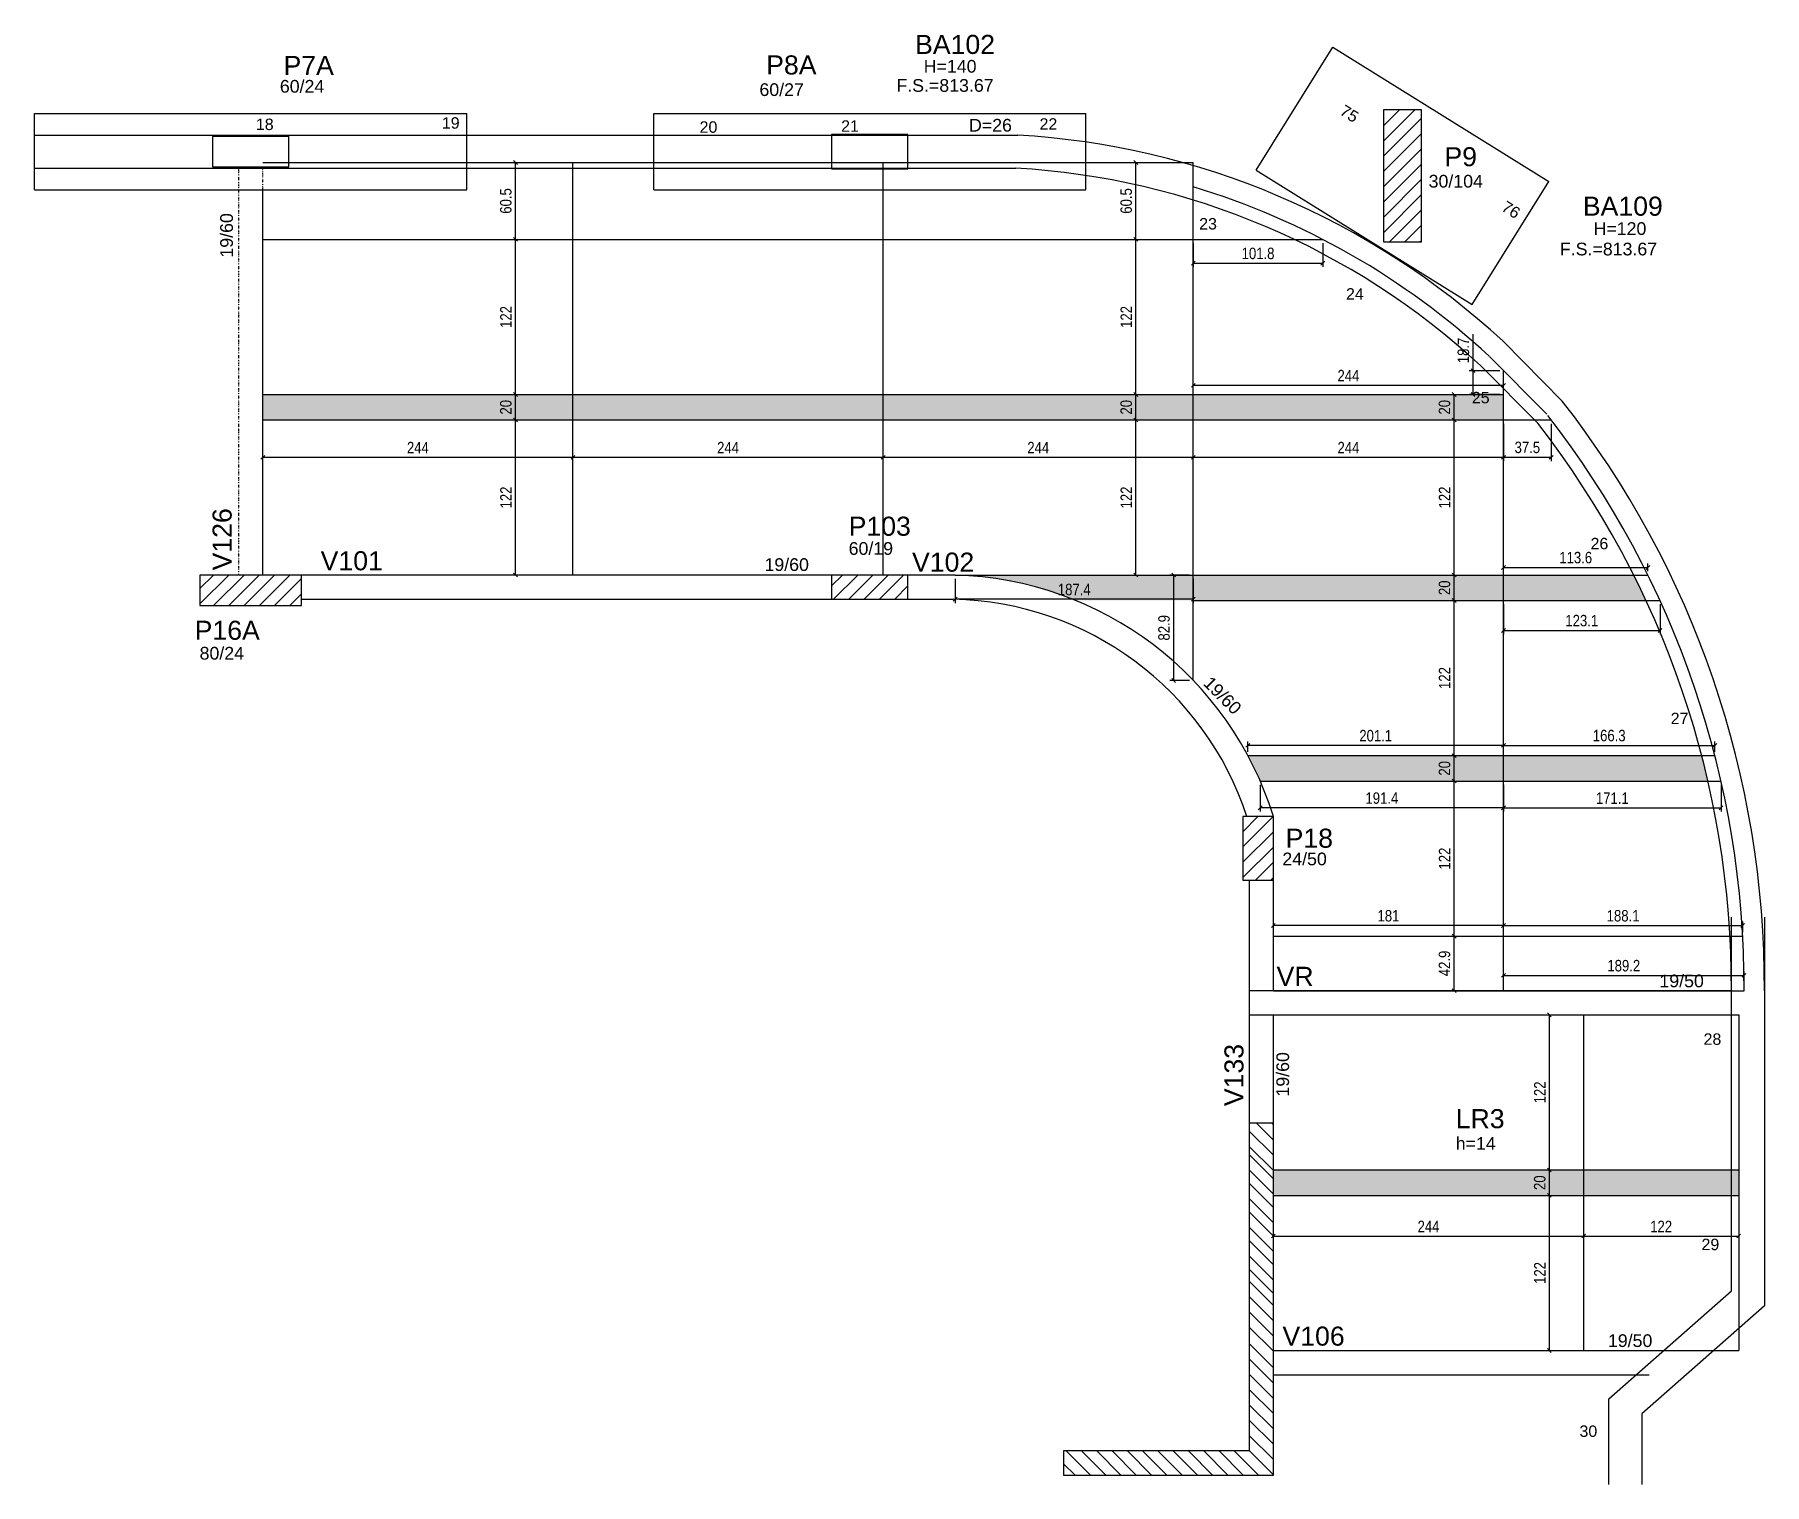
# Model space of a CAD drawing. Header units: millimetres. Extents: x 2897 to 8569, y 1951 to 3650.
# Drawn here: x 7208 to 8569, y 2101 to 3241 of the extents above; entities that cross this region are included whole.
import ezdxf

# ---------------------------------------------------------------- set-up
doc = ezdxf.new("R2010")
doc.units = ezdxf.units.MM
doc.linetypes.add('ESTILO_TQS_0004', pattern=[2, 0.5, -0.4, 0.1, -0.4, 0.1, -0.5])
for name, color, linetype in [('1', 1, 'Continuous'), ('3', 3, 'Continuous'), ('4', 4, 'Continuous'), ('7', 7, 'Continuous'), ('Painéis', 200, 'Continuous')]:
    doc.layers.add(name, color=color, linetype=linetype)
doc.layers.add('Hachura', color=251, linetype='Continuous', lineweight=9)
doc.styles.add('COTA TECNICA-50', font='techl___.ttf', dxfattribs={"height": 9})
doc.styles.get("Standard").update_dxf_attribs({"font": 'arial.ttf'})
doc.dimstyles.new('COTA PAINEL-50', dxfattribs={"dimtxt": 9, "dimasz": 3, "dimexe": 3, "dimexo": 3, "dimgap": 3, "dimtad": 1, "dimdec": 1, "dimzin": 12, "dimdsep": 46, "dimtxsty": 'COTA TECNICA-50', "dimblk1": 'OBLIQUE', "dimblk2": 'OBLIQUE', "dimsah": 1, "dimcen": 0.9, "dimclrd": 4, "dimclre": 4, "dimclrt": 240, "dimadec": 1, "dimazin": 3, "dimtfac": 1, "dimtdec": 1, "dimtmove": 0, "dimatfit": 3, "dimfxl": 1, "dimtolj": 1, "dimtzin": 12, "dimarcsym": 0})

msp = doc.modelspace()

# ---------------------------------------------------------------- texts
at = {"layer": '3', "linetype": 'Continuous'}
for s, height, p in [('H=140', 10, (7907.721136831772, 3211.002308877809)), ('60/24', 10, (7401.239482831773, 3195.277782877809)), ('60/27', 10, (7778.498742831773, 3192.645132877809)), ('F.S.=813.67', 10, (7886.234327831771, 3195.961542877809)), ('18', 9, (7382.373018831771, 3165.858702877808)), ('19', 9, (7528.669560831771, 3166.938408877809)), ('20', 9, (7731.419077831772, 3163.740299877809)), ('21', 9, (7842.754706831772, 3164.50412387781)), ('D=26', 10, (7943.340118831772, 3164.652436877809)), ('22', 9, (7998.822071831772, 3166.139498877809)), ('30/104', 10, (8304.894324628538, 3120.633878632081)), ('23', 9, (8124.408850831773, 3087.643140877809)), ('H=120', 10, (8434.61547283177, 3083.373512877809)), ('F.S.=813.67', 10, (8408.153342831773, 3067.291395877809)), ('24', 9, (8239.90400783177, 3032.48831087781)), ('25', 9, (8338.899856831773, 2950.934587877809)), ('26', 9, (8432.257164831773, 2836.110090877809)), ('60/19', 10, (7848.674828756823, 2831.768281430016)), ('19/60', 10, (7782.466056831771, 2819.07399587781)), ('80/24', 10, (7338.106522816203, 2749.360726877809)), ('27', 9, (8495.33123483177, 2698.586987877809)), ('24/50', 10, (8189.852173831772, 2587.568322877809)), ('19/50', 10, (8486.448515831773, 2491.604298877809)), ('28', 9, (8521.153345831772, 2446.356489877809)), ('28', 9, (8521.153345831772, 2446.356489877809)), ('h=14', 10, (8326.207540687965, 2363.782132877809)), ('29', 9, (8519.560497831771, 2284.857097877809)), ('19/50', 10, (8445.948750831772, 2208.675883877809)), ('30', 9, (8423.559101831772, 2137.97547687781))]:
    msp.add_text(s, height=height, dxfattribs=at).set_placement(p)
for s, height, rotation, p in [('75', 9, 328.119688, (8234.234516831772, 3178.643413877809)), ('76', 9, 328.119688, (8361.431266831773, 3103.04398687781)), ('19/60', 10, 90, (7364.325654831771, 3065.533746877809)), ('19/60', 10, 315, (8126.870294195439, 2730.023761838206)), ('19/60', 10, 90, (8195.120274831772, 2405.664256877809))]:
    msp.add_text(s, height=height, rotation=rotation, dxfattribs=at).set_placement(p)
at = {"layer": '4', "linetype": 'Continuous'}
for s, p in [('BA102', (7900.923272831772, 3225.723076877809)), ('P7A', (7404.122388831773, 3209.202314877809)), ('P8A', (7783.801738831771, 3209.573494877809)), ('P9', (8317.33228062854, 3137.40446163208)), ('BA109', (8426.204803831772, 3098.497481877809)), ('P103', (7848.674828756823, 2846.768281430016)), ('V101', (7433.311787831772, 2819.600019877809)), ('V102', (7898.521213831774, 2818.504480877809)), ('P16A', (7334.225133816203, 2764.915210877809)), ('P18', (8192.411584831772, 2601.374441877809)), ('VR', (8185.289354831772, 2492.723827877809)), ('LR3', (8326.207540687965, 2380.782132877809)), ('V106', (8189.935888831774, 2209.751260877809))]:
    msp.add_text(s, height=15, dxfattribs=at).set_placement(p)
for s, p in [('V126', (7363.31382583177, 2819.488268877809)), ('V133', (8159.25893583177, 2398.123409877809))]:
    msp.add_text(s, height=15, rotation=90, dxfattribs=at).set_placement(p)

# ---------------------------------------------------------------- blocks, each defined once
blk = doc.blocks.new('_Oblique')
at = {"color": 0, "linetype": 'ByBlock', "lineweight": -2}
blk.add_line((-0.5, -0.5), (0.5, 0.5), dxfattribs=at)
blk = doc.blocks.new('*D48')
at = {"layer": 'Defpoints', "color": 0, "transparency": 16777216}
for p in [(8399.925154548979, 2327.92039887781), (8399.925154548999, 2327.92039887781), (8399.925154548979, 2205.92039887781)]:
    blk.add_point(p, dxfattribs=at)
at = {"layer": 'Painéis', "color": 4, "lineweight": -2, "transparency": 16777216}
blk.add_line((8399.925154548999, 2205.92039887781), (8399.925154548999, 2327.92039887781), dxfattribs=at)
at = {"layer": 'Painéis', "color": 4, "lineweight": -2, "transparency": 16777216, "xscale": 3, "yscale": 3, "zscale": 3}
for p, rotation in [((8399.925154548999, 2327.92039887781), 90), ((8399.925154548999, 2205.92039887781), 270)]:
    blk.add_blockref('_Oblique', p, dxfattribs=dict(at, rotation=rotation))
at = {"layer": 'Painéis', "color": 240, "transparency": 16777216, "insert": (8392.37252297005, 2266.920398877807), "char_height": 9, "attachment_point": 5, "rotation": 90, "style": 'COTA TECNICA-50'}
blk.add_mtext('\\A1;122', dxfattribs=at)
blk = doc.blocks.new('*D49')
at = {"layer": 'Defpoints', "color": 0, "transparency": 16777216}
for p in [(8399.925154548986, 2347.92039887781), (8399.925154549002, 2347.92039887781), (8399.925154548986, 2327.920398877811)]:
    blk.add_point(p, dxfattribs=at)
at = {"layer": 'Painéis', "color": 4, "lineweight": -2, "transparency": 16777216}
blk.add_line((8399.925154549002, 2327.920398877811), (8399.925154549002, 2347.92039887781), dxfattribs=at)
at = {"layer": 'Painéis', "color": 4, "lineweight": -2, "transparency": 16777216, "xscale": 3, "yscale": 3, "zscale": 3}
for p, rotation in [((8399.925154549002, 2347.92039887781), 90), ((8399.925154549002, 2327.920398877811), 270)]:
    blk.add_blockref('_Oblique', p, dxfattribs=dict(at, rotation=rotation))
at = {"layer": 'Painéis', "color": 240, "transparency": 16777216, "insert": (8392.333049285842, 2337.920398877808), "char_height": 9, "attachment_point": 5, "rotation": 90, "style": 'COTA TECNICA-50'}
blk.add_mtext('\\A1;20', dxfattribs=at)
blk = doc.blocks.new('*D50')
at = {"layer": 'Defpoints', "color": 0, "transparency": 16777216}
for p in [(8399.925154548993, 2469.92039887781), (8399.925154549011, 2469.92039887781), (8399.925154548993, 2347.92039887781)]:
    blk.add_point(p, dxfattribs=at)
at = {"layer": 'Painéis', "color": 4, "lineweight": -2, "transparency": 16777216}
blk.add_line((8399.925154549011, 2347.92039887781), (8399.925154549011, 2469.92039887781), dxfattribs=at)
at = {"layer": 'Painéis', "color": 4, "lineweight": -2, "transparency": 16777216, "xscale": 3, "yscale": 3, "zscale": 3}
for p, rotation in [((8399.925154549011, 2469.92039887781), 90), ((8399.925154549011, 2347.92039887781), 270)]:
    blk.add_blockref('_Oblique', p, dxfattribs=dict(at, rotation=rotation))
at = {"layer": 'Painéis', "color": 240, "transparency": 16777216, "insert": (8392.372522970063, 2408.920398877807), "char_height": 9, "attachment_point": 5, "rotation": 90, "style": 'COTA TECNICA-50'}
blk.add_mtext('\\A1;122', dxfattribs=at)
blk = doc.blocks.new('*D272')
at = {"layer": 'Defpoints', "color": 0, "transparency": 16777216}
for p in [(7586.634095853213, 2937.850019877809), (7586.63409585322, 2937.850019877809), (7586.634095853213, 2815.850019877809)]:
    blk.add_point(p, dxfattribs=at)
at = {"layer": 'Painéis', "color": 4, "lineweight": -2, "transparency": 16777216}
blk.add_line((7586.63409585322, 2815.850019877809), (7586.63409585322, 2937.850019877809), dxfattribs=at)
at = {"layer": 'Painéis', "color": 4, "lineweight": -2, "transparency": 16777216, "xscale": 3, "yscale": 3, "zscale": 3}
for p, rotation in [((7586.63409585322, 2937.850019877809), 90), ((7586.63409585322, 2815.850019877809), 270)]:
    blk.add_blockref('_Oblique', p, dxfattribs=dict(at, rotation=rotation))
at = {"layer": 'Painéis', "color": 240, "transparency": 16777216, "insert": (7579.081464274271, 2876.850019877807), "char_height": 9, "attachment_point": 5, "rotation": 90, "style": 'COTA TECNICA-50'}
blk.add_mtext('\\A1;122', dxfattribs=at)
blk = doc.blocks.new('*D273')
at = {"layer": 'Defpoints', "color": 0, "transparency": 16777216}
for p in [(7586.634095853213, 2957.850019877809), (7586.634095853227, 2957.850019877809), (7586.634095853213, 2937.850019877809)]:
    blk.add_point(p, dxfattribs=at)
at = {"layer": 'Painéis', "color": 4, "lineweight": -2, "transparency": 16777216}
blk.add_line((7586.634095853227, 2937.850019877809), (7586.634095853227, 2957.850019877809), dxfattribs=at)
at = {"layer": 'Painéis', "color": 4, "lineweight": -2, "transparency": 16777216, "xscale": 3, "yscale": 3, "zscale": 3}
for p, rotation in [((7586.634095853227, 2957.850019877809), 90), ((7586.634095853227, 2937.850019877809), 270)]:
    blk.add_blockref('_Oblique', p, dxfattribs=dict(at, rotation=rotation))
at = {"layer": 'Painéis', "color": 240, "transparency": 16777216, "insert": (7579.041990590069, 2947.850019877806), "char_height": 9, "attachment_point": 5, "rotation": 90, "style": 'COTA TECNICA-50'}
blk.add_mtext('\\A1;20', dxfattribs=at)
blk = doc.blocks.new('*D274')
at = {"layer": 'Defpoints', "color": 0, "transparency": 16777216}
for p in [(7586.634095853212, 3079.85001987781), (7586.634095853234, 3079.85001987781), (7586.634095853213, 2957.850019877809)]:
    blk.add_point(p, dxfattribs=at)
at = {"layer": 'Painéis', "color": 4, "lineweight": -2, "transparency": 16777216}
blk.add_line((7586.634095853234, 2957.850019877809), (7586.634095853234, 3079.85001987781), dxfattribs=at)
at = {"layer": 'Painéis', "color": 4, "lineweight": -2, "transparency": 16777216, "xscale": 3, "yscale": 3, "zscale": 3}
for p, rotation in [((7586.634095853234, 3079.85001987781), 90), ((7586.634095853234, 2957.850019877809), 270)]:
    blk.add_blockref('_Oblique', p, dxfattribs=dict(at, rotation=rotation))
at = {"layer": 'Painéis', "color": 240, "transparency": 16777216, "insert": (7579.081464274286, 3018.850019877806), "char_height": 9, "attachment_point": 5, "rotation": 90, "style": 'COTA TECNICA-50'}
blk.add_mtext('\\A1;122', dxfattribs=at)
blk = doc.blocks.new('*D275')
at = {"layer": 'Defpoints', "color": 0, "transparency": 16777216}
for p in [(7586.634095853213, 3140.35001987781), (7586.634095853246, 3140.35001987781), (7586.634095853212, 3079.85001987781)]:
    blk.add_point(p, dxfattribs=at)
at = {"layer": 'Painéis', "color": 4, "lineweight": -2, "transparency": 16777216}
blk.add_line((7586.634095853246, 3079.85001987781), (7586.634095853246, 3140.35001987781), dxfattribs=at)
at = {"layer": 'Painéis', "color": 4, "lineweight": -2, "transparency": 16777216, "xscale": 3, "yscale": 3, "zscale": 3}
for p, rotation in [((7586.634095853246, 3140.35001987781), 90), ((7586.634095853246, 3079.85001987781), 270)]:
    blk.add_blockref('_Oblique', p, dxfattribs=dict(at, rotation=rotation))
at = {"layer": 'Painéis', "color": 240, "transparency": 16777216, "insert": (7579.035411642718, 3110.100019877807), "char_height": 9, "attachment_point": 5, "rotation": 90, "style": 'COTA TECNICA-50'}
blk.add_mtext('\\A1;60.5', dxfattribs=at)
blk = doc.blocks.new('*D276')
at = {"layer": 'Defpoints', "color": 0, "transparency": 16777216}
for p in [(7387.811787831772, 2908.519593346683), (7631.811787831772, 2908.519593346683), (7631.811787831772, 2908.519593346683)]:
    blk.add_point(p, dxfattribs=at)
at = {"layer": 'Painéis', "color": 4, "lineweight": -2, "transparency": 16777216}
blk.add_line((7387.811787831772, 2908.519593346683), (7631.811787831772, 2908.519593346683), dxfattribs=at)
at = {"layer": 'Painéis', "color": 4, "lineweight": -2, "transparency": 16777216, "xscale": 3, "yscale": 3, "zscale": 3, "rotation": 180}
blk.add_blockref('_Oblique', (7387.811787831772, 2908.519593346683), dxfattribs=at)
at = {"layer": 'Painéis', "color": 4, "lineweight": -2, "transparency": 16777216, "xscale": 3, "yscale": 3, "zscale": 3}
blk.add_blockref('_Oblique', (7631.811787831772, 2908.519593346683), dxfattribs=at)
at = {"layer": 'Painéis', "color": 240, "transparency": 16777216, "insert": (7509.811787831772, 2916.085382820367), "char_height": 9, "attachment_point": 5, "style": 'COTA TECNICA-50'}
blk.add_mtext('\\A1;244', dxfattribs=at)
blk = doc.blocks.new('*D277')
at = {"layer": 'Defpoints', "color": 0, "transparency": 16777216}
for p in [(7631.811787831772, 2908.519593346683), (7875.811787831771, 2908.519593346683), (7875.811787831771, 2908.519593346683)]:
    blk.add_point(p, dxfattribs=at)
at = {"layer": 'Painéis', "color": 4, "lineweight": -2, "transparency": 16777216}
blk.add_line((7631.811787831772, 2908.519593346683), (7875.811787831771, 2908.519593346683), dxfattribs=at)
at = {"layer": 'Painéis', "color": 4, "lineweight": -2, "transparency": 16777216, "xscale": 3, "yscale": 3, "zscale": 3, "rotation": 180}
blk.add_blockref('_Oblique', (7631.811787831772, 2908.519593346683), dxfattribs=at)
at = {"layer": 'Painéis', "color": 4, "lineweight": -2, "transparency": 16777216, "xscale": 3, "yscale": 3, "zscale": 3}
blk.add_blockref('_Oblique', (7875.811787831771, 2908.519593346683), dxfattribs=at)
at = {"layer": 'Painéis', "color": 240, "transparency": 16777216, "insert": (7753.811787831772, 2916.085382820367), "char_height": 9, "attachment_point": 5, "style": 'COTA TECNICA-50'}
blk.add_mtext('\\A1;244', dxfattribs=at)
blk = doc.blocks.new('*D278')
at = {"layer": 'Defpoints', "color": 0, "transparency": 16777216}
for p in [(7875.811787831771, 2908.519593346683), (8119.811787831769, 2908.519593346683), (8119.811787831769, 2908.519593346683)]:
    blk.add_point(p, dxfattribs=at)
at = {"layer": 'Painéis', "color": 4, "lineweight": -2, "transparency": 16777216}
blk.add_line((7875.811787831771, 2908.519593346683), (8119.811787831769, 2908.519593346683), dxfattribs=at)
at = {"layer": 'Painéis', "color": 4, "lineweight": -2, "transparency": 16777216, "xscale": 3, "yscale": 3, "zscale": 3, "rotation": 180}
blk.add_blockref('_Oblique', (7875.811787831771, 2908.519593346683), dxfattribs=at)
at = {"layer": 'Painéis', "color": 4, "lineweight": -2, "transparency": 16777216, "xscale": 3, "yscale": 3, "zscale": 3}
blk.add_blockref('_Oblique', (8119.811787831769, 2908.519593346683), dxfattribs=at)
at = {"layer": 'Painéis', "color": 240, "transparency": 16777216, "insert": (7997.811787831771, 2916.085382820367), "char_height": 9, "attachment_point": 5, "style": 'COTA TECNICA-50'}
blk.add_mtext('\\A1;244', dxfattribs=at)
blk = doc.blocks.new('*D279')
at = {"layer": 'Defpoints', "color": 0, "transparency": 16777216}
for p in [(8119.811787831769, 2908.519593346683), (8363.811787831772, 2908.519593346679), (8363.811787831772, 2908.519593346683)]:
    blk.add_point(p, dxfattribs=at)
at = {"layer": 'Painéis', "color": 4, "lineweight": -2, "transparency": 16777216}
blk.add_line((8119.811787831769, 2908.519593346683), (8363.811787831772, 2908.519593346683), dxfattribs=at)
at = {"layer": 'Painéis', "color": 4, "lineweight": -2, "transparency": 16777216, "xscale": 3, "yscale": 3, "zscale": 3, "rotation": 180}
blk.add_blockref('_Oblique', (8119.811787831769, 2908.519593346683), dxfattribs=at)
at = {"layer": 'Painéis', "color": 4, "lineweight": -2, "transparency": 16777216, "xscale": 3, "yscale": 3, "zscale": 3}
blk.add_blockref('_Oblique', (8363.811787831772, 2908.519593346683), dxfattribs=at)
at = {"layer": 'Painéis', "color": 240, "transparency": 16777216, "insert": (8241.811787831772, 2916.085382820367), "char_height": 9, "attachment_point": 5, "style": 'COTA TECNICA-50'}
blk.add_mtext('\\A1;244', dxfattribs=at)
blk = doc.blocks.new('*D280')
at = {"layer": 'Defpoints', "color": 0, "transparency": 16777216}
for p in [(8363.811787831775, 2937.850019877807), (8401.31970967229, 2937.850019877807), (8401.31970967229, 2908.519593346683)]:
    blk.add_point(p, dxfattribs=at)
at = {"layer": 'Painéis', "color": 4, "lineweight": -2, "transparency": 16777216}
for p, q in [((8363.811787831775, 2934.850019877808), (8363.811787831775, 2905.519593346683)), ((8401.31970967229, 2934.850019877808), (8401.31970967229, 2905.519593346683)), ((8363.811787831775, 2908.519593346683), (8401.31970967229, 2908.519593346683))]:
    blk.add_line(p, q, dxfattribs=at)
at = {"layer": 'Painéis', "color": 4, "lineweight": -2, "transparency": 16777216, "xscale": 3, "yscale": 3, "zscale": 3, "rotation": 180}
blk.add_blockref('_Oblique', (8363.811787831775, 2908.519593346683), dxfattribs=at)
at = {"layer": 'Painéis', "color": 4, "lineweight": -2, "transparency": 16777216, "xscale": 3, "yscale": 3, "zscale": 3}
blk.add_blockref('_Oblique', (8401.31970967229, 2908.519593346683), dxfattribs=at)
at = {"layer": 'Painéis', "color": 240, "transparency": 16777216, "insert": (8382.565748752035, 2916.216961767736), "char_height": 9, "attachment_point": 5, "style": 'COTA TECNICA-50'}
blk.add_mtext('\\A1;37.5', dxfattribs=at)
blk = doc.blocks.new('*D281')
at = {"layer": 'Defpoints', "color": 0, "transparency": 16777216}
for p in [(8477.416623687119, 2821.853448253126), (8363.811787831775, 2815.850019877808), (8477.416623687119, 2815.850019877808)]:
    blk.add_point(p, dxfattribs=at)
at = {"layer": 'Painéis', "color": 4, "lineweight": -2, "transparency": 16777216}
for p, q in [((8363.811787831775, 2818.850019877808), (8363.811787831775, 2824.853448253126)), ((8363.811787831775, 2821.853448253126), (8477.416623687119, 2821.853448253126)), ((8477.416623687119, 2818.850019877808), (8477.416623687119, 2824.853448253126))]:
    blk.add_line(p, q, dxfattribs=at)
at = {"layer": 'Painéis', "color": 4, "lineweight": -2, "transparency": 16777216, "xscale": 3, "yscale": 3, "zscale": 3, "rotation": 180}
blk.add_blockref('_Oblique', (8363.811787831775, 2821.853448253126), dxfattribs=at)
at = {"layer": 'Painéis', "color": 4, "lineweight": -2, "transparency": 16777216, "xscale": 3, "yscale": 3, "zscale": 3}
blk.add_blockref('_Oblique', (8477.416623687119, 2821.853448253126), dxfattribs=at)
at = {"layer": 'Painéis', "color": 240, "transparency": 16777216, "insert": (8420.614205759446, 2829.550816674178), "char_height": 9, "attachment_point": 5, "style": 'COTA TECNICA-50'}
blk.add_mtext('\\A1;113.6', dxfattribs=at)
blk = doc.blocks.new('*D282')
at = {"layer": 'Defpoints', "color": 0, "transparency": 16777216}
for p in [(8363.811787831775, 2795.850019877808), (8486.928393724127, 2795.850019877807), (8486.928393724127, 2772.266765210476)]:
    blk.add_point(p, dxfattribs=at)
at = {"layer": 'Painéis', "color": 4, "lineweight": -2, "transparency": 16777216}
for p, q in [((8363.811787831775, 2792.850019877807), (8363.811787831775, 2769.266765210477)), ((8486.928393724127, 2792.850019877807), (8486.928393724127, 2769.266765210477)), ((8363.811787831775, 2772.266765210476), (8486.928393724127, 2772.266765210476))]:
    blk.add_line(p, q, dxfattribs=at)
at = {"layer": 'Painéis', "color": 4, "lineweight": -2, "transparency": 16777216, "xscale": 3, "yscale": 3, "zscale": 3, "rotation": 180}
blk.add_blockref('_Oblique', (8363.811787831775, 2772.266765210476), dxfattribs=at)
at = {"layer": 'Painéis', "color": 4, "lineweight": -2, "transparency": 16777216, "xscale": 3, "yscale": 3, "zscale": 3}
blk.add_blockref('_Oblique', (8486.928393724127, 2772.266765210476), dxfattribs=at)
at = {"layer": 'Painéis', "color": 240, "transparency": 16777216, "insert": (8425.37009077795, 2779.964133631529), "char_height": 9, "attachment_point": 5, "style": 'COTA TECNICA-50'}
blk.add_mtext('\\A1;123.1', dxfattribs=at)
blk = doc.blocks.new('*D283')
at = {"layer": 'Defpoints', "color": 0, "transparency": 16777216}
for p in [(8530.090742632487, 2681.861600620218), (8363.811787831772, 2673.850019877808), (8530.090742632487, 2673.850019877808)]:
    blk.add_point(p, dxfattribs=at)
at = {"layer": 'Painéis', "color": 4, "lineweight": -2, "transparency": 16777216}
for p, q in [((8363.811787831772, 2676.850019877808), (8363.811787831772, 2684.861600620218)), ((8363.811787831772, 2681.861600620218), (8530.090742632487, 2681.861600620218)), ((8530.090742632487, 2676.850019877808), (8530.090742632487, 2684.861600620218))]:
    blk.add_line(p, q, dxfattribs=at)
at = {"layer": 'Painéis', "color": 4, "lineweight": -2, "transparency": 16777216, "xscale": 3, "yscale": 3, "zscale": 3, "rotation": 180}
blk.add_blockref('_Oblique', (8363.811787831772, 2681.861600620218), dxfattribs=at)
at = {"layer": 'Painéis', "color": 4, "lineweight": -2, "transparency": 16777216, "xscale": 3, "yscale": 3, "zscale": 3}
blk.add_blockref('_Oblique', (8530.090742632487, 2681.861600620218), dxfattribs=at)
at = {"layer": 'Painéis', "color": 240, "transparency": 16777216, "insert": (8446.951265232128, 2689.558969041271), "char_height": 9, "attachment_point": 5, "style": 'COTA TECNICA-50'}
blk.add_mtext('\\A1;166.3', dxfattribs=at)
blk = doc.blocks.new('*D284')
at = {"layer": 'Defpoints', "color": 0, "transparency": 16777216}
for p in [(8363.811787831772, 2653.850019877808), (8534.926627579676, 2653.850019877808), (8534.926627579676, 2632.768824770487)]:
    blk.add_point(p, dxfattribs=at)
at = {"layer": 'Painéis', "color": 4, "lineweight": -2, "transparency": 16777216}
for p, q in [((8363.811787831772, 2650.850019877808), (8363.811787831772, 2629.768824770487)), ((8534.926627579676, 2650.850019877808), (8534.926627579676, 2629.768824770487)), ((8363.811787831772, 2632.768824770487), (8534.926627579676, 2632.768824770487))]:
    blk.add_line(p, q, dxfattribs=at)
at = {"layer": 'Painéis', "color": 4, "lineweight": -2, "transparency": 16777216, "xscale": 3, "yscale": 3, "zscale": 3, "rotation": 180}
blk.add_blockref('_Oblique', (8363.811787831772, 2632.768824770487), dxfattribs=at)
at = {"layer": 'Painéis', "color": 4, "lineweight": -2, "transparency": 16777216, "xscale": 3, "yscale": 3, "zscale": 3}
blk.add_blockref('_Oblique', (8534.926627579676, 2632.768824770487), dxfattribs=at)
at = {"layer": 'Painéis', "color": 240, "transparency": 16777216, "insert": (8449.369207705726, 2640.334614244172), "char_height": 9, "attachment_point": 5, "style": 'COTA TECNICA-50'}
blk.add_mtext('\\A1;171.1', dxfattribs=at)
blk = doc.blocks.new('*D285')
at = {"layer": 'Defpoints', "color": 0, "transparency": 16777216}
for p in [(8363.811787831772, 2531.850019877808), (8551.959119272451, 2540.238750122027), (8551.959119272451, 2531.850019877808)]:
    blk.add_point(p, dxfattribs=at)
at = {"layer": 'Painéis', "color": 4, "lineweight": -2, "transparency": 16777216}
for p, q in [((8363.811787831772, 2534.850019877808), (8363.811787831772, 2543.238750122027)), ((8363.811787831772, 2540.238750122027), (8551.959119272451, 2540.238750122027)), ((8551.959119272451, 2534.850019877808), (8551.959119272451, 2543.238750122027))]:
    blk.add_line(p, q, dxfattribs=at)
at = {"layer": 'Painéis', "color": 4, "lineweight": -2, "transparency": 16777216, "xscale": 3, "yscale": 3, "zscale": 3, "rotation": 180}
blk.add_blockref('_Oblique', (8363.811787831772, 2540.238750122027), dxfattribs=at)
at = {"layer": 'Painéis', "color": 4, "lineweight": -2, "transparency": 16777216, "xscale": 3, "yscale": 3, "zscale": 3}
blk.add_blockref('_Oblique', (8551.959119272451, 2540.238750122027), dxfattribs=at)
at = {"layer": 'Painéis', "color": 240, "transparency": 16777216, "insert": (8457.885453552111, 2547.824276437816), "char_height": 9, "attachment_point": 5, "style": 'COTA TECNICA-50'}
blk.add_mtext('\\A1;188.1', dxfattribs=at)
blk = doc.blocks.new('*D286')
at = {"layer": 'Defpoints', "color": 0, "transparency": 16777216}
for p in [(8553.026997821335, 2500.964540055914), (8363.811787831772, 2488.920398877809), (8553.026997821335, 2488.920398877809)]:
    blk.add_point(p, dxfattribs=at)
at = {"layer": 'Painéis', "color": 4, "lineweight": -2, "transparency": 16777216}
for p, q in [((8363.811787831772, 2491.920398877809), (8363.811787831772, 2503.964540055914)), ((8553.026997821335, 2491.920398877809), (8553.026997821335, 2503.964540055914)), ((8363.811787831772, 2500.964540055914), (8553.026997821335, 2500.964540055914))]:
    blk.add_line(p, q, dxfattribs=at)
at = {"layer": 'Painéis', "color": 4, "lineweight": -2, "transparency": 16777216, "xscale": 3, "yscale": 3, "zscale": 3, "rotation": 180}
blk.add_blockref('_Oblique', (8363.811787831772, 2500.964540055914), dxfattribs=at)
at = {"layer": 'Painéis', "color": 4, "lineweight": -2, "transparency": 16777216, "xscale": 3, "yscale": 3, "zscale": 3}
blk.add_blockref('_Oblique', (8553.026997821335, 2500.964540055914), dxfattribs=at)
at = {"layer": 'Painéis', "color": 240, "transparency": 16777216, "insert": (8458.419392826552, 2508.556645319072), "char_height": 9, "attachment_point": 5, "style": 'COTA TECNICA-50'}
blk.add_mtext('\\A1;189.2', dxfattribs=at)
blk = doc.blocks.new('*D287')
at = {"layer": 'Defpoints', "color": 0, "transparency": 16777216}
for p in [(8324.999298692777, 2531.850019877808), (8324.999298692786, 2531.850019877808), (8324.999298692777, 2488.92039887781)]:
    blk.add_point(p, dxfattribs=at)
at = {"layer": 'Painéis', "color": 4, "lineweight": -2, "transparency": 16777216}
blk.add_line((8324.999298692786, 2488.92039887781), (8324.999298692786, 2531.850019877808), dxfattribs=at)
at = {"layer": 'Painéis', "color": 4, "lineweight": -2, "transparency": 16777216, "xscale": 3, "yscale": 3, "zscale": 3}
for p, rotation in [((8324.999298692786, 2531.850019877808), 90), ((8324.999298692786, 2488.92039887781), 270)]:
    blk.add_blockref('_Oblique', p, dxfattribs=dict(at, rotation=rotation))
at = {"layer": 'Painéis', "color": 240, "transparency": 16777216, "insert": (8317.407193429626, 2510.385209377807), "char_height": 9, "attachment_point": 5, "rotation": 90, "style": 'COTA TECNICA-50'}
blk.add_mtext('\\A1;42.9', dxfattribs=at)
blk = doc.blocks.new('*D288')
at = {"layer": 'Defpoints', "color": 0, "transparency": 16777216}
for p in [(8182.811787831772, 2540.238750122027), (8182.811787831772, 2540.238750122027), (8363.811787831772, 2540.238750122027)]:
    blk.add_point(p, dxfattribs=at)
at = {"layer": 'Painéis', "color": 4, "lineweight": -2, "transparency": 16777216}
blk.add_line((8363.811787831772, 2540.238750122027), (8182.811787831772, 2540.238750122027), dxfattribs=at)
at = {"layer": 'Painéis', "color": 4, "lineweight": -2, "transparency": 16777216, "xscale": 3, "yscale": 3, "zscale": 3, "rotation": 180}
blk.add_blockref('_Oblique', (8182.811787831772, 2540.238750122027), dxfattribs=at)
at = {"layer": 'Painéis', "color": 4, "lineweight": -2, "transparency": 16777216, "xscale": 3, "yscale": 3, "zscale": 3}
blk.add_blockref('_Oblique', (8363.811787831772, 2540.238750122027), dxfattribs=at)
at = {"layer": 'Painéis', "color": 240, "transparency": 16777216, "insert": (8273.311787831772, 2547.824276437816), "char_height": 9, "attachment_point": 5, "style": 'COTA TECNICA-50'}
blk.add_mtext('\\A1;181', dxfattribs=at)
blk = doc.blocks.new('*D289')
at = {"layer": 'Defpoints', "color": 0, "transparency": 16777216}
for p in [(8324.999298692777, 2653.850019877809), (8324.999298692786, 2653.850019877809), (8324.999298692777, 2531.850019877808)]:
    blk.add_point(p, dxfattribs=at)
at = {"layer": 'Painéis', "color": 4, "lineweight": -2, "transparency": 16777216}
blk.add_line((8324.999298692786, 2531.850019877808), (8324.999298692786, 2653.850019877809), dxfattribs=at)
at = {"layer": 'Painéis', "color": 4, "lineweight": -2, "transparency": 16777216, "xscale": 3, "yscale": 3, "zscale": 3}
for p, rotation in [((8324.999298692786, 2653.850019877809), 90), ((8324.999298692786, 2531.850019877808), 270)]:
    blk.add_blockref('_Oblique', p, dxfattribs=dict(at, rotation=rotation))
at = {"layer": 'Painéis', "color": 240, "transparency": 16777216, "insert": (8317.446667113838, 2592.850019877806), "char_height": 9, "attachment_point": 5, "rotation": 90, "style": 'COTA TECNICA-50'}
blk.add_mtext('\\A1;122', dxfattribs=at)
blk = doc.blocks.new('*D290')
at = {"layer": 'Defpoints', "color": 0, "transparency": 16777216}
for p in [(8324.999298692777, 2673.850019877809), (8324.999298692794, 2673.850019877809), (8324.999298692777, 2653.850019877809)]:
    blk.add_point(p, dxfattribs=at)
at = {"layer": 'Painéis', "color": 4, "lineweight": -2, "transparency": 16777216}
blk.add_line((8324.999298692794, 2653.850019877809), (8324.999298692794, 2673.850019877809), dxfattribs=at)
at = {"layer": 'Painéis', "color": 4, "lineweight": -2, "transparency": 16777216, "xscale": 3, "yscale": 3, "zscale": 3}
for p, rotation in [((8324.999298692794, 2673.850019877809), 90), ((8324.999298692794, 2653.850019877809), 270)]:
    blk.add_blockref('_Oblique', p, dxfattribs=dict(at, rotation=rotation))
at = {"layer": 'Painéis', "color": 240, "transparency": 16777216, "insert": (8317.407193429633, 2663.850019877806), "char_height": 9, "attachment_point": 5, "rotation": 90, "style": 'COTA TECNICA-50'}
blk.add_mtext('\\A1;20', dxfattribs=at)
blk = doc.blocks.new('*D291')
at = {"layer": 'Defpoints', "color": 0, "transparency": 16777216}
for p in [(8172.43783539498, 2653.850019877808), (8363.811787831772, 2653.850019877808), (8172.43783539498, 2632.768824770487)]:
    blk.add_point(p, dxfattribs=at)
at = {"layer": 'Painéis', "color": 4, "lineweight": -2, "transparency": 16777216}
for p, q in [((8172.43783539498, 2650.850019877808), (8172.43783539498, 2629.768824770487)), ((8363.811787831772, 2650.850019877808), (8363.811787831772, 2629.768824770487)), ((8363.811787831772, 2632.768824770487), (8172.43783539498, 2632.768824770487))]:
    blk.add_line(p, q, dxfattribs=at)
at = {"layer": 'Painéis', "color": 4, "lineweight": -2, "transparency": 16777216, "xscale": 3, "yscale": 3, "zscale": 3, "rotation": 180}
blk.add_blockref('_Oblique', (8172.43783539498, 2632.768824770487), dxfattribs=at)
at = {"layer": 'Painéis', "color": 4, "lineweight": -2, "transparency": 16777216, "xscale": 3, "yscale": 3, "zscale": 3}
blk.add_blockref('_Oblique', (8363.811787831772, 2632.768824770487), dxfattribs=at)
at = {"layer": 'Painéis', "color": 240, "transparency": 16777216, "insert": (8268.124811613376, 2640.360930033645), "char_height": 9, "attachment_point": 5, "style": 'COTA TECNICA-50'}
blk.add_mtext('\\A1;191.4', dxfattribs=at)
blk = doc.blocks.new('*D292')
at = {"layer": 'Defpoints', "color": 0, "transparency": 16777216}
for p in [(8162.740986130145, 2681.861600620218), (8162.740986130145, 2673.850019877808), (8363.811787831772, 2673.850019877808)]:
    blk.add_point(p, dxfattribs=at)
at = {"layer": 'Painéis', "color": 4, "lineweight": -2, "transparency": 16777216}
for p, q in [((8162.740986130145, 2676.850019877808), (8162.740986130145, 2684.861600620218)), ((8363.811787831772, 2681.861600620218), (8162.740986130145, 2681.861600620218)), ((8363.811787831772, 2676.850019877808), (8363.811787831772, 2684.861600620218))]:
    blk.add_line(p, q, dxfattribs=at)
at = {"layer": 'Painéis', "color": 4, "lineweight": -2, "transparency": 16777216, "xscale": 3, "yscale": 3, "zscale": 3, "rotation": 180}
blk.add_blockref('_Oblique', (8162.740986130145, 2681.861600620218), dxfattribs=at)
at = {"layer": 'Painéis', "color": 4, "lineweight": -2, "transparency": 16777216, "xscale": 3, "yscale": 3, "zscale": 3}
blk.add_blockref('_Oblique', (8363.811787831772, 2681.861600620218), dxfattribs=at)
at = {"layer": 'Painéis', "color": 240, "transparency": 16777216, "insert": (8263.27638698096, 2689.453705883376), "char_height": 9, "attachment_point": 5, "style": 'COTA TECNICA-50'}
blk.add_mtext('\\A1;201.1', dxfattribs=at)
blk = doc.blocks.new('*D293')
at = {"layer": 'Defpoints', "color": 0, "transparency": 16777216}
for p in [(8324.999298692794, 2795.850019877808), (8324.9992986928, 2795.850019877808), (8324.999298692794, 2673.850019877809)]:
    blk.add_point(p, dxfattribs=at)
at = {"layer": 'Painéis', "color": 4, "lineweight": -2, "transparency": 16777216}
blk.add_line((8324.9992986928, 2673.850019877809), (8324.9992986928, 2795.850019877808), dxfattribs=at)
at = {"layer": 'Painéis', "color": 4, "lineweight": -2, "transparency": 16777216, "xscale": 3, "yscale": 3, "zscale": 3}
for p, rotation in [((8324.9992986928, 2795.850019877808), 90), ((8324.9992986928, 2673.850019877809), 270)]:
    blk.add_blockref('_Oblique', p, dxfattribs=dict(at, rotation=rotation))
at = {"layer": 'Painéis', "color": 240, "transparency": 16777216, "insert": (8317.446667113854, 2734.850019877806), "char_height": 9, "attachment_point": 5, "rotation": 90, "style": 'COTA TECNICA-50'}
blk.add_mtext('\\A1;122', dxfattribs=at)
blk = doc.blocks.new('*D294')
at = {"layer": 'Defpoints', "color": 0, "transparency": 16777216}
for p in [(8324.999298692794, 2815.850019877809), (8324.999298692806, 2815.850019877809), (8324.999298692794, 2795.850019877808)]:
    blk.add_point(p, dxfattribs=at)
at = {"layer": 'Painéis', "color": 4, "lineweight": -2, "transparency": 16777216}
blk.add_line((8324.999298692806, 2795.850019877808), (8324.999298692806, 2815.850019877809), dxfattribs=at)
at = {"layer": 'Painéis', "color": 4, "lineweight": -2, "transparency": 16777216, "xscale": 3, "yscale": 3, "zscale": 3}
for p, rotation in [((8324.999298692806, 2815.850019877809), 90), ((8324.999298692806, 2795.850019877808), 270)]:
    blk.add_blockref('_Oblique', p, dxfattribs=dict(at, rotation=rotation))
at = {"layer": 'Painéis', "color": 240, "transparency": 16777216, "insert": (8317.407193429648, 2805.850019877805), "char_height": 9, "attachment_point": 5, "rotation": 90, "style": 'COTA TECNICA-50'}
blk.add_mtext('\\A1;20', dxfattribs=at)
blk = doc.blocks.new('*D295')
at = {"layer": 'Defpoints', "color": 0, "transparency": 16777216}
for p in [(8324.999298692794, 2937.850019877809), (8324.99929869282, 2937.850019877809), (8324.999298692794, 2815.850019877809)]:
    blk.add_point(p, dxfattribs=at)
at = {"layer": 'Painéis', "color": 4, "lineweight": -2, "transparency": 16777216}
blk.add_line((8324.99929869282, 2815.850019877809), (8324.99929869282, 2937.850019877809), dxfattribs=at)
at = {"layer": 'Painéis', "color": 4, "lineweight": -2, "transparency": 16777216, "xscale": 3, "yscale": 3, "zscale": 3}
for p, rotation in [((8324.99929869282, 2937.850019877809), 90), ((8324.99929869282, 2815.850019877809), 270)]:
    blk.add_blockref('_Oblique', p, dxfattribs=dict(at, rotation=rotation))
at = {"layer": 'Painéis', "color": 240, "transparency": 16777216, "insert": (8317.44666711387, 2876.850019877806), "char_height": 9, "attachment_point": 5, "rotation": 90, "style": 'COTA TECNICA-50'}
blk.add_mtext('\\A1;122', dxfattribs=at)
blk = doc.blocks.new('*D296')
at = {"layer": 'Defpoints', "color": 0, "transparency": 16777216}
for p in [(8324.999298692794, 2957.850019877808), (8324.999298692823, 2957.850019877808), (8324.999298692794, 2937.850019877809)]:
    blk.add_point(p, dxfattribs=at)
at = {"layer": 'Painéis', "color": 4, "lineweight": -2, "transparency": 16777216}
blk.add_line((8324.999298692823, 2937.850019877809), (8324.999298692823, 2957.850019877808), dxfattribs=at)
at = {"layer": 'Painéis', "color": 4, "lineweight": -2, "transparency": 16777216, "xscale": 3, "yscale": 3, "zscale": 3}
for p, rotation in [((8324.999298692823, 2957.850019877808), 90), ((8324.999298692823, 2937.850019877809), 270)]:
    blk.add_blockref('_Oblique', p, dxfattribs=dict(at, rotation=rotation))
at = {"layer": 'Painéis', "color": 240, "transparency": 16777216, "insert": (8317.407193429664, 2947.850019877805), "char_height": 9, "attachment_point": 5, "rotation": 90, "style": 'COTA TECNICA-50'}
blk.add_mtext('\\A1;20', dxfattribs=at)
blk = doc.blocks.new('*D297')
at = {"layer": 'Defpoints', "color": 0, "transparency": 16777216}
for p in [(8119.811787831771, 2957.850019877808), (8363.811787831775, 2965.13146540821), (8363.811787831775, 2957.850019877806)]:
    blk.add_point(p, dxfattribs=at)
at = {"layer": 'Painéis', "color": 4, "lineweight": -2, "transparency": 16777216}
for p, q in [((8119.811787831771, 2960.850019877808), (8119.811787831771, 2968.13146540821)), ((8363.811787831775, 2960.850019877806), (8363.811787831775, 2968.13146540821)), ((8119.811787831771, 2965.13146540821), (8363.811787831775, 2965.13146540821))]:
    blk.add_line(p, q, dxfattribs=at)
at = {"layer": 'Painéis', "color": 4, "lineweight": -2, "transparency": 16777216, "xscale": 3, "yscale": 3, "zscale": 3, "rotation": 180}
blk.add_blockref('_Oblique', (8119.811787831771, 2965.13146540821), dxfattribs=at)
at = {"layer": 'Painéis', "color": 4, "lineweight": -2, "transparency": 16777216, "xscale": 3, "yscale": 3, "zscale": 3}
blk.add_blockref('_Oblique', (8363.811787831775, 2965.13146540821), dxfattribs=at)
at = {"layer": 'Painéis', "color": 240, "transparency": 16777216, "insert": (8241.811787831772, 2972.697254881894), "char_height": 9, "attachment_point": 5, "style": 'COTA TECNICA-50'}
blk.add_mtext('\\A1;244', dxfattribs=at)
blk = doc.blocks.new('*D298')
at = {"layer": 'Defpoints', "color": 0, "transparency": 16777216}
for p in [(8339.857128718879, 2976.588473815469), (8363.811787831775, 2976.588473815469), (8363.811787831775, 2957.850019877808)]:
    blk.add_point(p, dxfattribs=at)
at = {"layer": 'Painéis', "color": 4, "lineweight": -2, "transparency": 16777216}
for p, q in [((8339.857128718879, 2976.588473815469), (8339.857128718879, 3005.41742118389)), ((8360.811787831775, 2976.588473815469), (8336.857128718879, 2976.588473815469)), ((8339.857128718879, 2957.850019877808), (8339.857128718879, 2976.588473815469)), ((8360.811787831775, 2957.850019877808), (8336.857128718879, 2957.850019877808))]:
    blk.add_line(p, q, dxfattribs=at)
at = {"layer": 'Painéis', "color": 4, "lineweight": -2, "transparency": 16777216, "xscale": 3, "yscale": 3, "zscale": 3}
for p, rotation in [((8339.857128718879, 2976.588473815469), 90), ((8339.857128718879, 2957.850019877808), 270)]:
    blk.add_blockref('_Oblique', p, dxfattribs=dict(at, rotation=rotation))
at = {"layer": 'Painéis', "color": 240, "transparency": 16777216, "insert": (8332.271602403087, 2992.502947499676), "char_height": 9, "attachment_point": 5, "rotation": 90, "style": 'COTA TECNICA-50'}
blk.add_mtext('\\A1;18.7', dxfattribs=at)
blk = doc.blocks.new('*D299')
at = {"layer": 'Defpoints', "color": 0, "transparency": 16777216}
for p in [(8119.811787831771, 3079.850019877808), (8221.640599953142, 3079.850019877807), (8221.640599953142, 3061.190249656998)]:
    blk.add_point(p, dxfattribs=at)
at = {"layer": 'Painéis', "color": 4, "lineweight": -2, "transparency": 16777216}
for p, q in [((8119.811787831771, 3076.850019877808), (8119.811787831771, 3058.190249656997)), ((8221.640599953142, 3076.850019877807), (8221.640599953142, 3058.190249656997)), ((8119.811787831771, 3061.190249656998), (8221.640599953142, 3061.190249656998))]:
    blk.add_line(p, q, dxfattribs=at)
at = {"layer": 'Painéis', "color": 4, "lineweight": -2, "transparency": 16777216, "xscale": 3, "yscale": 3, "zscale": 3, "rotation": 180}
blk.add_blockref('_Oblique', (8119.811787831771, 3061.190249656998), dxfattribs=at)
at = {"layer": 'Painéis', "color": 4, "lineweight": -2, "transparency": 16777216, "xscale": 3, "yscale": 3, "zscale": 3}
blk.add_blockref('_Oblique', (8221.640599953142, 3061.190249656998), dxfattribs=at)
at = {"layer": 'Painéis', "color": 240, "transparency": 16777216, "insert": (8170.726193892457, 3068.802091762261), "char_height": 9, "attachment_point": 5, "style": 'COTA TECNICA-50'}
blk.add_mtext('\\A1;101.8', dxfattribs=at)
blk = doc.blocks.new('*D51')
at = {"layer": 'Defpoints', "color": 0, "transparency": 16777216}
for p in [(8074.634095853211, 2937.850019877809), (8074.634095853228, 2937.850019877809), (8074.634095853211, 2815.850019877809)]:
    blk.add_point(p, dxfattribs=at)
at = {"layer": 'Painéis', "color": 4, "lineweight": -2, "transparency": 16777216}
blk.add_line((8074.634095853228, 2815.850019877809), (8074.634095853228, 2937.850019877809), dxfattribs=at)
at = {"layer": 'Painéis', "color": 4, "lineweight": -2, "transparency": 16777216, "xscale": 3, "yscale": 3, "zscale": 3}
for p, rotation in [((8074.634095853228, 2937.850019877809), 90), ((8074.634095853228, 2815.850019877809), 270)]:
    blk.add_blockref('_Oblique', p, dxfattribs=dict(at, rotation=rotation))
at = {"layer": 'Painéis', "color": 240, "transparency": 16777216, "insert": (8067.081464274279, 2876.850019877806), "char_height": 9, "attachment_point": 5, "rotation": 90, "style": 'COTA TECNICA-50'}
blk.add_mtext('\\A1;122', dxfattribs=at)
blk = doc.blocks.new('*D52')
at = {"layer": 'Defpoints', "color": 0, "transparency": 16777216}
for p in [(8074.634095853211, 2957.850019877808), (8074.634095853236, 2957.850019877808), (8074.634095853211, 2937.850019877809)]:
    blk.add_point(p, dxfattribs=at)
at = {"layer": 'Painéis', "color": 4, "lineweight": -2, "transparency": 16777216}
blk.add_line((8074.634095853236, 2937.850019877809), (8074.634095853236, 2957.850019877808), dxfattribs=at)
at = {"layer": 'Painéis', "color": 4, "lineweight": -2, "transparency": 16777216, "xscale": 3, "yscale": 3, "zscale": 3}
for p, rotation in [((8074.634095853236, 2957.850019877808), 90), ((8074.634095853236, 2937.850019877809), 270)]:
    blk.add_blockref('_Oblique', p, dxfattribs=dict(at, rotation=rotation))
at = {"layer": 'Painéis', "color": 240, "transparency": 16777216, "insert": (8067.041990590077, 2947.850019877805), "char_height": 9, "attachment_point": 5, "rotation": 90, "style": 'COTA TECNICA-50'}
blk.add_mtext('\\A1;20', dxfattribs=at)
blk = doc.blocks.new('*D53')
at = {"layer": 'Defpoints', "color": 0, "transparency": 16777216}
for p in [(8074.634095853211, 3079.850019877809), (8074.634095853243, 3079.850019877809), (8074.634095853211, 2957.850019877808)]:
    blk.add_point(p, dxfattribs=at)
at = {"layer": 'Painéis', "color": 4, "lineweight": -2, "transparency": 16777216}
blk.add_line((8074.634095853243, 2957.850019877808), (8074.634095853243, 3079.850019877809), dxfattribs=at)
at = {"layer": 'Painéis', "color": 4, "lineweight": -2, "transparency": 16777216, "xscale": 3, "yscale": 3, "zscale": 3}
for p, rotation in [((8074.634095853243, 3079.850019877809), 90), ((8074.634095853243, 2957.850019877808), 270)]:
    blk.add_blockref('_Oblique', p, dxfattribs=dict(at, rotation=rotation))
at = {"layer": 'Painéis', "color": 240, "transparency": 16777216, "insert": (8067.081464274293, 3018.850019877805), "char_height": 9, "attachment_point": 5, "rotation": 90, "style": 'COTA TECNICA-50'}
blk.add_mtext('\\A1;122', dxfattribs=at)
blk = doc.blocks.new('*D54')
at = {"layer": 'Defpoints', "color": 0, "transparency": 16777216}
for p in [(8074.634095853211, 3140.350019877809), (8074.63409585325, 3140.350019877809), (8074.634095853211, 3079.850019877809)]:
    blk.add_point(p, dxfattribs=at)
at = {"layer": 'Painéis', "color": 4, "lineweight": -2, "transparency": 16777216}
blk.add_line((8074.63409585325, 3079.850019877809), (8074.63409585325, 3140.350019877809), dxfattribs=at)
at = {"layer": 'Painéis', "color": 4, "lineweight": -2, "transparency": 16777216, "xscale": 3, "yscale": 3, "zscale": 3}
for p, rotation in [((8074.63409585325, 3140.350019877809), 90), ((8074.63409585325, 3079.850019877809), 270)]:
    blk.add_blockref('_Oblique', p, dxfattribs=dict(at, rotation=rotation))
at = {"layer": 'Painéis', "color": 240, "transparency": 16777216, "insert": (8067.035411642722, 3110.100019877806), "char_height": 9, "attachment_point": 5, "rotation": 90, "style": 'COTA TECNICA-50'}
blk.add_mtext('\\A1;60.5', dxfattribs=at)
blk = doc.blocks.new('*D300')
at = {"layer": 'Defpoints', "color": 0, "transparency": 16777216}
for p in [(8104.379676022402, 2815.850019877809), (8119.811787831775, 2815.850019877809), (8119.811787831775, 2732.914617192736)]:
    blk.add_point(p, dxfattribs=at)
at = {"layer": 'Painéis', "color": 4, "lineweight": -2, "transparency": 16777216}
for p, q in [((8116.811787831775, 2815.850019877809), (8101.379676022403, 2815.850019877809)), ((8104.379676022402, 2732.914617192736), (8104.379676022402, 2815.850019877809)), ((8116.811787831775, 2732.914617192736), (8101.379676022403, 2732.914617192736))]:
    blk.add_line(p, q, dxfattribs=at)
at = {"layer": 'Painéis', "color": 4, "lineweight": -2, "transparency": 16777216, "xscale": 3, "yscale": 3, "zscale": 3}
for p, rotation in [((8104.379676022402, 2815.850019877809), 90), ((8104.379676022402, 2732.914617192736), 270)]:
    blk.add_blockref('_Oblique', p, dxfattribs=dict(at, rotation=rotation))
at = {"layer": 'Painéis', "color": 240, "transparency": 16777216, "insert": (8096.787570759245, 2774.38231853527), "char_height": 9, "attachment_point": 5, "rotation": 90, "style": 'COTA TECNICA-50'}
blk.add_mtext('\\A1;82.9', dxfattribs=at)
blk = doc.blocks.new('*D301')
at = {"layer": 'Defpoints', "color": 0, "transparency": 16777216}
for p in [(7932.430684831771, 2815.850019877809), (8119.811787831769, 2815.850019877808), (7932.430684831771, 2796.850019877809)]:
    blk.add_point(p, dxfattribs=at)
at = {"layer": 'Painéis', "color": 4, "lineweight": -2, "transparency": 16777216}
for p, q in [((7932.430684831771, 2812.850019877809), (7932.430684831771, 2793.850019877809)), ((8119.811787831769, 2812.850019877808), (8119.811787831769, 2793.850019877809)), ((8119.811787831769, 2796.850019877809), (7932.430684831771, 2796.850019877809))]:
    blk.add_line(p, q, dxfattribs=at)
at = {"layer": 'Painéis', "color": 4, "lineweight": -2, "transparency": 16777216, "xscale": 3, "yscale": 3, "zscale": 3, "rotation": 180}
blk.add_blockref('_Oblique', (7932.430684831771, 2796.850019877809), dxfattribs=at)
at = {"layer": 'Painéis', "color": 4, "lineweight": -2, "transparency": 16777216, "xscale": 3, "yscale": 3, "zscale": 3}
blk.add_blockref('_Oblique', (8119.811787831769, 2796.850019877809), dxfattribs=at)
at = {"layer": 'Painéis', "color": 240, "transparency": 16777216, "insert": (8026.121236331773, 2804.435546193598), "char_height": 9, "attachment_point": 5, "style": 'COTA TECNICA-50'}
blk.add_mtext('\\A1;187.4', dxfattribs=at)
blk = doc.blocks.new('*D302')
at = {"layer": 'Defpoints', "color": 0, "transparency": 16777216}
for p in [(8182.811787831772, 2295.92690387781), (8426.811787831772, 2295.92690387781), (8426.811787831772, 2295.92690387781)]:
    blk.add_point(p, dxfattribs=at)
at = {"layer": 'Painéis', "color": 4, "lineweight": -2, "transparency": 16777216}
blk.add_line((8182.811787831772, 2295.92690387781), (8426.811787831772, 2295.92690387781), dxfattribs=at)
at = {"layer": 'Painéis', "color": 4, "lineweight": -2, "transparency": 16777216, "xscale": 3, "yscale": 3, "zscale": 3, "rotation": 180}
blk.add_blockref('_Oblique', (8182.811787831772, 2295.92690387781), dxfattribs=at)
at = {"layer": 'Painéis', "color": 4, "lineweight": -2, "transparency": 16777216, "xscale": 3, "yscale": 3, "zscale": 3}
blk.add_blockref('_Oblique', (8426.811787831772, 2295.92690387781), dxfattribs=at)
at = {"layer": 'Painéis', "color": 240, "transparency": 16777216, "insert": (8304.811787831772, 2303.492693351495), "char_height": 9, "attachment_point": 5, "style": 'COTA TECNICA-50'}
blk.add_mtext('\\A1;244', dxfattribs=at)
blk = doc.blocks.new('*D303')
at = {"layer": 'Defpoints', "color": 0, "transparency": 16777216}
for p in [(8426.811787831772, 2295.92690387781), (8548.811787831772, 2295.92690387781), (8548.811787831772, 2295.92690387781)]:
    blk.add_point(p, dxfattribs=at)
at = {"layer": 'Painéis', "color": 4, "lineweight": -2, "transparency": 16777216}
blk.add_line((8426.811787831772, 2295.92690387781), (8548.811787831772, 2295.92690387781), dxfattribs=at)
at = {"layer": 'Painéis', "color": 4, "lineweight": -2, "transparency": 16777216, "xscale": 3, "yscale": 3, "zscale": 3, "rotation": 180}
blk.add_blockref('_Oblique', (8426.811787831772, 2295.92690387781), dxfattribs=at)
at = {"layer": 'Painéis', "color": 4, "lineweight": -2, "transparency": 16777216, "xscale": 3, "yscale": 3, "zscale": 3}
blk.add_blockref('_Oblique', (8548.811787831772, 2295.92690387781), dxfattribs=at)
at = {"layer": 'Painéis', "color": 240, "transparency": 16777216, "insert": (8487.811787831772, 2303.479535456758), "char_height": 9, "attachment_point": 5, "style": 'COTA TECNICA-50'}
blk.add_mtext('\\A1;122', dxfattribs=at)

# ---------------------------------------------------------------- dimensions: what is measured, and where the dimension line sits
at = {"layer": 'Painéis'}
for base, p1, p2, picture, middle in [((7586.634095853246, 3140.35001987781), (7586.634095853208, 3079.850019877808), (7586.634095853209, 3140.350019877808), '*D275', (7579.035411642718, 3110.100019877807)), ((8074.63409585325, 3140.350019877809), (8074.634095853207, 3079.850019877807), (8074.634095853209, 3140.350019877807), '*D54', (8067.035411642722, 3110.100019877806)), ((7586.634095853234, 3079.85001987781), (7586.634095853209, 2957.850019877808), (7586.634095853208, 3079.850019877808), '*D274', (7579.081464274286, 3018.850019877806)), ((8074.634095853243, 3079.850019877809), (8074.634095853209, 2957.850019877807), (8074.634095853207, 3079.850019877807), '*D53', (8067.081464274293, 3018.850019877805)), ((7586.634095853227, 2957.850019877809), (7586.634095853209, 2937.850019877809), (7586.634095853209, 2957.850019877808), '*D273', (7579.041990590069, 2947.850019877806)), ((8074.634095853236, 2957.850019877808), (8074.634095853209, 2937.850019877807), (8074.634095853209, 2957.850019877807), '*D52', (8067.041990590077, 2947.850019877805)), ((8324.999298692823, 2957.850019877808), (8324.999298692792, 2937.850019877807), (8324.999298692792, 2957.850019877807), '*D296', (8317.407193429664, 2947.850019877805)), ((8324.99929869282, 2937.850019877809), (8324.999298692792, 2815.850019877808), (8324.999298692792, 2937.850019877808), '*D295', (8317.44666711387, 2876.850019877806)), ((8324.999298692806, 2815.850019877809), (8324.999298692792, 2795.850019877808), (8324.999298692792, 2815.850019877808), '*D294', (8317.407193429648, 2805.850019877805))]:
    dim = msp.add_linear_dim(base=base, p1=p1, p2=p2, angle=90, dimstyle='COTA PAINEL-50', override={"dimtmove": 1}, dxfattribs=at)
    dim.commit()
    dim.dimension.update_dxf_attribs({"geometry": picture, "text_midpoint": middle})
for base, p1, p2, picture, middle in [((8221.640599953142, 3061.190249656998), (8119.811787831771, 3079.850019877808), (8221.640599953142, 3079.850019877807), '*D299', (8170.726193892457, 3068.802091762261)), ((8363.811787831775, 2965.13146540821), (8119.811787831771, 2957.850019877808), (8363.811787831775, 2957.850019877806), '*D297', (8241.811787831772, 2972.697254881894)), ((8401.31970967229, 2908.519593346683), (8363.811787831775, 2937.850019877807), (8401.31970967229, 2937.850019877807), '*D280', (8382.565748752035, 2916.216961767736)), ((7631.811787831772, 2908.519593346683), (7387.811787831772, 2908.519593346683), (7631.811787831772, 2908.519593346683), '*D276', (7509.811787831772, 2916.085382820367)), ((8477.416623687119, 2821.853448253126), (8363.811787831775, 2815.850019877808), (8477.416623687119, 2815.850019877808), '*D281', (8420.614205759446, 2829.550816674178)), ((7932.430684831771, 2796.850019877809), (8119.811787831769, 2815.850019877808), (7932.430684831771, 2815.850019877809), '*D301', (8026.121236331773, 2804.435546193598)), ((8486.928393724127, 2772.266765210476), (8363.811787831775, 2795.850019877808), (8486.928393724127, 2795.850019877807), '*D282', (8425.37009077795, 2779.964133631529)), ((8162.740986130145, 2681.861600620218), (8363.811787831772, 2673.850019877808), (8162.740986130145, 2673.850019877808), '*D292', (8263.27638698096, 2689.453705883376)), ((8530.090742632487, 2681.861600620218), (8363.811787831772, 2673.850019877808), (8530.090742632487, 2673.850019877808), '*D283', (8446.951265232128, 2689.558969041271)), ((8172.43783539498, 2632.768824770487), (8363.811787831772, 2653.850019877808), (8172.43783539498, 2653.850019877808), '*D291', (8268.124811613376, 2640.360930033645)), ((8534.926627579676, 2632.768824770487), (8363.811787831772, 2653.850019877808), (8534.926627579676, 2653.850019877808), '*D284', (8449.369207705726, 2640.334614244172)), ((8182.811787831772, 2540.238750122027), (8363.811787831772, 2540.238750122027), (8182.811787831772, 2540.238750122027), '*D288', (8273.311787831772, 2547.824276437816)), ((8551.959119272451, 2540.238750122027), (8363.811787831772, 2531.850019877808), (8551.959119272451, 2531.850019877808), '*D285', (8457.885453552111, 2547.824276437816)), ((8553.026997821335, 2500.964540055914), (8363.811787831772, 2488.920398877809), (8553.026997821335, 2488.920398877809), '*D286', (8458.419392826552, 2508.556645319072)), ((8426.811787831772, 2295.92690387781), (8182.811787831772, 2295.92690387781), (8426.811787831772, 2295.92690387781), '*D302', (8304.811787831772, 2303.492693351495)), ((8548.811787831772, 2295.92690387781), (8426.811787831772, 2295.92690387781), (8548.811787831772, 2295.92690387781), '*D303', (8487.811787831772, 2303.479535456758))]:
    dim = msp.add_linear_dim(base=base, p1=p1, p2=p2, dimstyle='COTA PAINEL-50', dxfattribs=at)
    dim.commit()
    dim.dimension.update_dxf_attribs({"geometry": picture, "text_midpoint": middle})
for base, p1, p2, picture, middle in [((8339.857128718879, 2976.588473815469), (8363.811787831775, 2957.850019877807), (8363.811787831775, 2976.588473815468), '*D298', (8332.271602403087, 2992.502947499676)), ((7586.63409585322, 2937.850019877809), (7586.634095853209, 2815.850019877809), (7586.634095853209, 2937.850019877809), '*D272', (7579.081464274271, 2876.850019877807)), ((8074.634095853228, 2937.850019877809), (8074.634095853209, 2815.850019877808), (8074.634095853209, 2937.850019877807), '*D51', (8067.081464274279, 2876.850019877806)), ((8104.379676022402, 2815.850019877809), (8119.811787831769, 2732.914617192735), (8119.811787831769, 2815.850019877808), '*D300', (8096.787570759245, 2774.38231853527)), ((8324.9992986928, 2795.850019877808), (8324.999298692792, 2673.850019877808), (8324.999298692792, 2795.850019877808), '*D293', (8317.446667113854, 2734.850019877806)), ((8324.999298692794, 2673.850019877809), (8324.999298692775, 2653.850019877808), (8324.999298692775, 2673.850019877808), '*D290', (8317.407193429633, 2663.850019877806)), ((8324.999298692786, 2653.850019877809), (8324.999298692775, 2531.850019877808), (8324.999298692775, 2653.850019877808), '*D289', (8317.446667113838, 2592.850019877806)), ((8324.999298692786, 2531.850019877808), (8324.999298692775, 2488.920398877809), (8324.999298692775, 2531.850019877808), '*D287', (8317.407193429626, 2510.385209377807)), ((8399.925154549011, 2469.92039887781), (8399.92515454899, 2347.920398877809), (8399.92515454899, 2469.920398877809), '*D50', (8392.372522970063, 2408.920398877807)), ((8399.925154549002, 2347.92039887781), (8399.925154548982, 2327.92039887781), (8399.925154548982, 2347.920398877809), '*D49', (8392.333049285842, 2337.920398877808)), ((8399.925154548999, 2327.92039887781), (8399.925154548975, 2205.920398877809), (8399.925154548975, 2327.920398877809), '*D48', (8392.37252297005, 2266.920398877807))]:
    dim = msp.add_linear_dim(base=base, p1=p1, p2=p2, angle=90, dimstyle='COTA PAINEL-50', dxfattribs=at)
    dim.commit()
    dim.dimension.update_dxf_attribs({"geometry": picture, "text_midpoint": middle})
for base, p1, p2, picture, middle in [((7875.811787831771, 2908.519593346683), (7631.811787831772, 2908.519593346683), (7875.811787831771, 2908.519593346683), '*D277', (7753.811787831772, 2916.085382820367)), ((8119.811787831769, 2908.519593346683), (7875.811787831771, 2908.519593346683), (8119.811787831769, 2908.519593346683), '*D278', (7997.811787831771, 2916.085382820367)), ((8363.811787831772, 2908.519593346683), (8119.811787831769, 2908.519593346683), (8363.811787831772, 2908.519593346679), '*D279', (8241.811787831772, 2916.085382820367))]:
    dim = msp.add_linear_dim(base=base, p1=p1, p2=p2, dimstyle='COTA PAINEL-50', override={"dimtmove": 1}, dxfattribs=at)
    dim.commit()
    dim.dimension.update_dxf_attribs({"geometry": picture, "text_midpoint": middle})

# ---------------------------------------------------------------- hatches: boundary and pattern name
at = {"layer": 'Hachura', "linetype": 'ByBlock'}
h = msp.add_hatch(color=256, dxfattribs=at)
h.dxf.hatch_style = 1
h.paths.add_polyline_path([(8363.811787831775, 2937.850019877805), (7387.811787831772, 2937.850019877809), (7387.811787831772, 2957.850019877808), (8363.811787831775, 2957.850019877805)])
h = msp.add_hatch(color=256, dxfattribs=at)
h.dxf.hatch_style = 1
edge = h.paths.add_edge_path()
edge.add_arc((7822.742283516669, 2492.232587005339), 720.2922254389518, 24.93057588522336, 26.69790327025492)
edge.add_line((8466.242592117085, 2815.850019877808), (7932.430668929935, 2815.850019877808))
edge.add_arc((7925.180071831769, 2546.319678877806), 269.6278470000025, 67.73813216675802, 88.4590660722194, ccw=False)
edge.add_line((8027.325971398418, 2795.850019877808), (8475.917102752475, 2795.850019877808))
h = msp.add_hatch(color=256, dxfattribs=at)
h.dxf.hatch_style = 1
edge = h.paths.add_edge_path()
edge.add_arc((7925.180071831883, 2546.319678877864), 269.6278469998761, 23.50382063683519, 28.22833426039642)
edge.add_line((8162.740986130145, 2673.850019877808), (8519.76165061111, 2673.850019877808))
edge.add_arc((7822.742283509615, 2492.232587002642), 720.2922254465431, 12.96628086322471, 14.604425159541506, ccw=False)
edge.add_line((8524.668700899338, 2653.850019877808), (8172.437835394978, 2653.850019877808))
h = msp.add_hatch(color=256, dxfattribs=at)
h.dxf.hatch_style = 1
h.paths.add_polyline_path([(8182.811787831772, 2327.920398877809), (8548.811787831772, 2327.920398877809), (8548.811787831772, 2347.920398877809), (8182.811787831772, 2347.920398877809)])

# ---------------------------------------------------------------- linework, layer by layer
at = {"layer": '1', "linetype": 'Continuous'}
for p, q in [((8229.500820831772, 3231.066410877808), (8399.331464831774, 3125.437095877809)), ((7208.311923831771, 3178.850034877809), (7548.311923831771, 3178.850034877809)), ((7208.311923831771, 3118.850034877809), (7208.311923831771, 3178.850034877809)), ((7548.311923831771, 3118.850034877809), (7548.311923831771, 3178.850034877809)), ((7695.31177383177, 3118.850034877809), (7695.31177383177, 3178.850034877809)), ((7695.31177383177, 3178.850034877809), (8035.31177383177, 3178.850034877809)), ((8035.31177383177, 3118.850034877809), (8035.31177383177, 3178.850034877809)), ((7208.311923831769, 3161.850019877808), (7981.688419831771, 3161.850019877809)), ((7208.311923831771, 3135.850019877809), (7980.229678831773, 3135.850019877809)), ((8169.338822831772, 3134.233889877809), (8339.122754831773, 3028.633628877809)), ((7208.311923831771, 3118.850034877809), (7548.311923831771, 3118.850034877809)), ((7695.31177383177, 3118.850034877809), (8035.31177383177, 3118.850034877809)), ((8363.415228831771, 2999.688850877809), (8409.936619831771, 2952.723508877809)), ((8345.763666831772, 2980.599000877809), (8390.677725831769, 2935.256540877809)), ((8543.026836831772, 2252.850169877808), (8543.026836831772, 2546.83979287781)), ((8446.529539831772, 2167.850169877808), (8543.026836831772, 2252.850169877808)), ((8569.026836831772, 2241.103980877809), (8472.529539831772, 2156.103980877809)), ((8446.52953983177, 2100.616308618205), (8446.529539831772, 2167.850169877808)), ((8472.529539831772, 2156.103980877809), (8472.529539831772, 2100.616308618206))]:
    msp.add_line(p, q, dxfattribs=at)
msp.add_lwpolyline([(8569.026836831772, 2546.83979287781), (8569.026836831772, 2241.103980877809)], dxfattribs=at)
for centre, radius, start, end in [((7946.624326831771, 2548.936918877809), 613.9152709999998, 47.24176900000653, 86.7257399999924), ((7946.624326831771, 2548.936918877809), 587.9152709999998, 47.24176900000653, 86.72294799999432), ((7823.075843470178, 2492.236029093435), 745.958638518849, 359.7399270821149, 38.11993729982581), ((7822.742283512676, 2492.232587003403), 720.2922254433892, 359.7364850993139, 37.95638275118616)]:
    msp.add_arc(centre, radius, start, end, dxfattribs=at)
at = {"layer": '3', "linetype": 'Continuous'}
for p, q in [((8169.292110831772, 3134.262943877809), (8229.500820831772, 3231.066410877808)), ((8269.311787831773, 3157.23592487781), (8293.925882831772, 3181.850019877809)), ((8269.311787831773, 3169.256740877809), (8281.905066831772, 3181.850019877809)), ((8269.311787831773, 3181.27755587781), (8269.884251831774, 3181.850019877809)), ((8269.311787831773, 3145.21510987781), (8299.311787831772, 3175.21510987781)), ((8269.311787831773, 3133.194294877809), (8299.311787831772, 3163.194294877809)), ((8269.311787831773, 3121.17347887781), (8299.311787831772, 3151.17347887781)), ((8269.311787831773, 3109.152663877809), (8299.311787831772, 3139.152663877809)), ((8269.311787831773, 3097.131848877809), (8299.311787831772, 3127.131848877809)), ((8339.122754831773, 3028.633628877809), (8399.331464831774, 3125.437095877809)), ((8269.311787831773, 3085.111033877809), (8299.311787831772, 3115.111033877809)), ((8274.071589831772, 3077.850019877808), (8299.311787831772, 3103.090217877809)), ((8286.092404831774, 3077.850019877808), (8299.311787831772, 3091.069402877809)), ((8298.113219831774, 3077.850019877808), (8299.311787831772, 3079.048587877809)), ((7338.311787831772, 2793.130981877809), (7361.030825831772, 2815.850019877809)), ((7338.311787831772, 2805.15179787781), (7349.010009831771, 2815.850019877809)), ((7349.05164083177, 2791.850019877808), (7373.051640831771, 2815.850019877809)), ((7361.072455831771, 2791.850019877808), (7385.072455831771, 2815.850019877809)), ((7373.09327183177, 2791.850019877808), (7397.093271831771, 2815.850019877809)), ((7385.114086831771, 2791.850019877808), (7409.11408683177, 2815.850019877809)), ((7397.134901831771, 2791.850019877808), (7418.311787831772, 2813.026905877809)), ((7835.311787831772, 2807.381631877809), (7843.780175831773, 2815.850019877809)), ((7836.800990831773, 2796.850019877809), (7855.800990831773, 2815.850019877809)), ((7848.821805831772, 2796.850019877809), (7867.821805831773, 2815.850019877809)), ((7860.842621831773, 2796.850019877809), (7879.842621831773, 2815.850019877809)), ((7872.863436831773, 2796.850019877809), (7891.863436831773, 2815.850019877809)), ((7884.884251831772, 2796.850019877809), (7895.311787831771, 2807.27755587781)), ((7409.15571683177, 2791.850019877808), (7418.311787831772, 2801.006090877809)), ((8158.811787831771, 2601.96575987781), (8182.69604783177, 2625.850019877808)), ((8158.811787831771, 2613.986574877809), (8170.67523283177, 2625.850019877808)), ((8158.811787831771, 2589.944944877809), (8182.811787831772, 2613.944944877809)), ((8158.811787831771, 2577.92412887781), (8182.811787831772, 2601.92412887781)), ((8168.758493831772, 2575.850019877809), (8182.811787831772, 2589.903313877809)), ((8180.779308831771, 2575.850019877809), (8182.811787831772, 2577.882498877809)), ((8169.433490831773, 2384.850019877808), (8182.811787831772, 2371.471722877809)), ((8181.454305831772, 2384.850019877808), (8182.811787831772, 2383.492537877809)), ((8163.811787831772, 2378.450907877809), (8182.811787831772, 2359.450907877809)), ((8163.811787831772, 2366.430091877809), (8182.811787831772, 2347.430091877809)), ((8163.811787831772, 2360.003787877812), (8182.811787831772, 2341.003787877812)), ((8163.811787831772, 2347.982972877812), (8182.811787831772, 2328.982972877812)), ((8163.811787831772, 2337.465345877811), (8182.811787831772, 2318.465345877811)), ((8163.811787831772, 2325.444530877811), (8182.811787831772, 2306.444530877811)), ((8163.811787831772, 2314.92690387781), (8182.811787831772, 2295.92690387781)), ((8163.811787831772, 2302.906088877811), (8182.811787831772, 2283.90608887781)), ((8163.811787831772, 2292.388461877809), (8182.811787831772, 2273.388461877809)), ((8163.811787831772, 2280.36764687781), (8182.811787831772, 2261.367646877809)), ((8163.811787831772, 2269.892284598306), (8182.811787831772, 2250.892284598306)), ((8163.811787831772, 2260.367645877809), (8182.811787831772, 2241.367645877809)), ((8163.811787831772, 2248.346830877809), (8182.811787831772, 2229.346830877809)), ((8163.811787831772, 2236.326015877809), (8182.811787831772, 2217.32601587781)), ((8163.811787831772, 2224.30520087781), (8182.811787831772, 2205.30520087781)), ((8163.811787831772, 2211.33385387781), (8182.811787831772, 2192.33385387781)), ((8182.811787831772, 2205.920398877809), (8499.886805831771, 2205.920398877809)), ((8163.811787831772, 2199.313038877809), (8182.811787831772, 2180.313038877809)), ((8163.811787831772, 2187.292223877809), (8182.811787831772, 2168.292223877809)), ((8182.811787831772, 2186.920398877809), (8478.316821831771, 2186.920398877809)), ((8163.811787831772, 2175.271407877809), (8182.811787831772, 2156.271407877809)), ((8163.811787831772, 2163.250592877809), (8182.811787831772, 2144.250592877809)), ((8163.811787831772, 2151.22977787781), (8182.811787831772, 2132.229777877809)), ((8163.811787831772, 2139.208961877809), (8182.811787831772, 2120.208961877809)), ((8019.829847831772, 2126.920303877809), (8038.829847831772, 2107.920303877809)), ((8031.850662831772, 2126.920303877809), (8050.850662831772, 2107.920303877809)), ((8043.871477831771, 2126.920303877809), (8062.871477831771, 2107.920303877809)), ((8055.892293831773, 2126.920303877809), (8074.892293831771, 2107.920303877809)), ((8067.913108831772, 2126.920303877809), (8086.913108831771, 2107.920303877809)), ((8079.933923831772, 2126.920303877809), (8098.93392383177, 2107.920303877809)), ((8091.954738831772, 2126.920303877809), (8110.954738831772, 2107.920303877809)), ((8103.975554831771, 2126.920303877809), (8122.975554831771, 2107.920303877809)), ((8115.996369831771, 2126.920303877809), (8134.996369831773, 2107.920303877809)), ((8128.017184831772, 2126.920303877809), (8147.017184831772, 2107.920303877809)), ((8140.03800083177, 2126.920303877809), (8159.038000831772, 2107.920303877809)), ((8152.058815831772, 2126.920303877809), (8171.058815831772, 2107.920303877809)), ((8163.811787831772, 2127.188146877809), (8182.811787831772, 2108.188146877809)), ((8017.811787831773, 2116.917548877809), (8026.809032831771, 2107.920303877809))]:
    msp.add_line(p, q, dxfattribs=at)
at = {"layer": '3', "linetype": 'ESTILO_TQS_0004'}
msp.add_line((7387.811787831772, 3118.850034877809), (7387.811787831772, 3135.850019877809), dxfattribs=at)
msp.add_lwpolyline([(7368.811787831771, 3136.850019877809), (7368.811787831771, 2815.850019877809)], dxfattribs=at)
at = {"layer": '3', "linetype": 'Continuous'}
for points in [[(7387.811787831772, 2815.850019877809), (7387.811787831772, 3118.850034877809)], [(7835.311787831772, 2815.850019877809), (7418.311787831772, 2815.850019877809)], [(7932.430684831771, 2815.850019877809), (7895.311787831771, 2815.850019877809)], [(7418.311787831772, 2796.850019877809), (7835.311787831772, 2796.850019877809)], [(7895.311787831771, 2796.850019877809), (7930.990175831772, 2796.850019877809)], [(8163.811787831772, 2575.850019877809), (8163.811787831772, 2479.420398877809)], [(8182.811787831772, 2488.920398877809), (8182.811787831772, 2575.850019877809)], [(8543.026836831772, 2488.920398877809), (8163.811787831772, 2488.920398877809)], [(8163.811787831772, 2479.420398877809), (8163.811787831772, 2384.850019877808)], [(8163.811787831772, 2469.920398877809), (8543.026836831772, 2469.920398877809)], [(8182.811787831772, 2384.850019877808), (8182.811787831772, 2469.920398877809)]]:
    msp.add_lwpolyline(points, dxfattribs=at)
for centre, radius, start, end in [((7925.180071831772, 2546.319678877809), 269.627847, 17.15534099998385, 88.4590630000113), ((7925.93695583177, 2548.529193877809), 248.372236, 18.13821099998154, 88.83421700000218)]:
    msp.add_arc(centre, radius, start, end, dxfattribs=at)
at = {"layer": '7', "linetype": 'Continuous'}
for points in [[(8269.311787831773, 3077.850019877808), (8299.311787831772, 3077.850019877808), (8299.311787831772, 3181.850019877809), (8269.311787831773, 3181.850019877809), (8269.311787831773, 3077.850019877808)], [(7348.311787831772, 3136.850019877809), (7408.311787831772, 3136.850019877809), (7408.311787831772, 3160.850019877809), (7348.311787831772, 3160.850019877809), (7348.311787831772, 3136.850019877809)], [(7835.311787831772, 3135.350019877809), (7895.311787831771, 3135.350019877809), (7895.311787831771, 3162.350019877809), (7835.311787831772, 3162.350019877809), (7835.311787831772, 3135.350019877809)], [(7338.311787831772, 2791.850019877808), (7418.311787831772, 2791.850019877808), (7418.311787831772, 2815.850019877809), (7338.311787831772, 2815.850019877809), (7338.311787831772, 2791.850019877808)], [(7835.311787831772, 2796.850019877809), (7895.311787831771, 2796.850019877809), (7895.311787831771, 2815.850019877809), (7835.311787831772, 2815.850019877809), (7835.311787831772, 2796.850019877809)], [(8158.811787831771, 2575.850019877809), (8182.811787831772, 2575.850019877809), (8182.811787831772, 2625.850019877808), (8158.811787831771, 2625.850019877808), (8158.811787831771, 2575.850019877809)], [(8182.811787831772, 2107.920303877809), (8182.811787831772, 2384.850019877808), (8163.811787831772, 2384.850019877808), (8163.811787831772, 2126.920303877809), (8017.811787831773, 2126.920303877809), (8017.811787831773, 2107.920303877809), (8182.811787831772, 2107.920303877809)]]:
    msp.add_lwpolyline(points, dxfattribs=at)
at = {"layer": 'Painéis'}
for p, q in [((7387.811787831772, 3140.350019877808), (8119.811787831773, 3140.350019877807)), ((7631.811787831772, 2815.850019877809), (7631.811787831772, 3140.350019877808)), ((7875.811787831771, 2815.850019877809), (7875.811787831771, 3140.350019877808)), ((8119.811787831769, 2732.914617192735), (8119.811787831771, 3140.350019877808)), ((7387.811787831772, 3079.850019877808), (8221.640599953142, 3079.850019877808)), ((8352.868217315103, 2987.636426716125), (8397.782276315103, 2942.293966716125)), ((8363.811787831772, 2488.920398877809), (8363.811787831775, 2976.588473815468)), ((7387.811787831772, 2957.850019877808), (8363.811787831775, 2957.850019877807)), ((7387.811787831772, 2937.850019877809), (8401.31970967229, 2937.850019877807)), ((7932.430668929893, 2815.850019877809), (8477.416623687117, 2815.850019877808)), ((8119.811787831769, 2795.850019877808), (8486.928393724125, 2795.850019877807)), ((8162.740986130145, 2673.850019877808), (8530.090742632487, 2673.850019877808)), ((8172.43783539498, 2653.850019877808), (8534.926627579676, 2653.850019877808)), ((8182.811787831772, 2531.850019877808), (8551.959119272451, 2531.850019877808)), ((8182.811787831772, 2488.92039887781), (8553.026997821333, 2488.920398877809)), ((8182.811787831772, 2469.920398877809), (8548.811787831772, 2469.920398877809)), ((8426.811787831772, 2469.920398877809), (8426.811787831772, 2205.920398877809)), ((8548.811787831772, 2469.920398877809), (8548.811787831772, 2205.920398877809)), ((8182.811787831772, 2347.920398877809), (8548.811787831772, 2347.920398877809)), ((8182.811787831772, 2327.920398877809), (8548.811787831772, 2327.920398877809)), ((8182.811787831772, 2205.920398877809), (8548.811787831772, 2205.920398877809))]:
    msp.add_line(p, q, dxfattribs=at)
for centre, radius, start, end in [((7946.624326831771, 2548.936918877809), 597.915271, 47.24176900000653, 73.162866374072), ((7822.742283512676, 2492.232587003403), 730.2922254433892, 359.7401382014477, 37.95638275118616)]:
    msp.add_arc(centre, radius, start, end, dxfattribs=at)

msp.set_redraw_order([(e.dxf.handle, doc.entitydb.next_handle()) for e in msp.query("TEXT MTEXT ATTDEF DIMENSION ARC_DIMENSION")])  # texts and dimensions are drawn at this point

doc.saveas('drawing.dxf')
